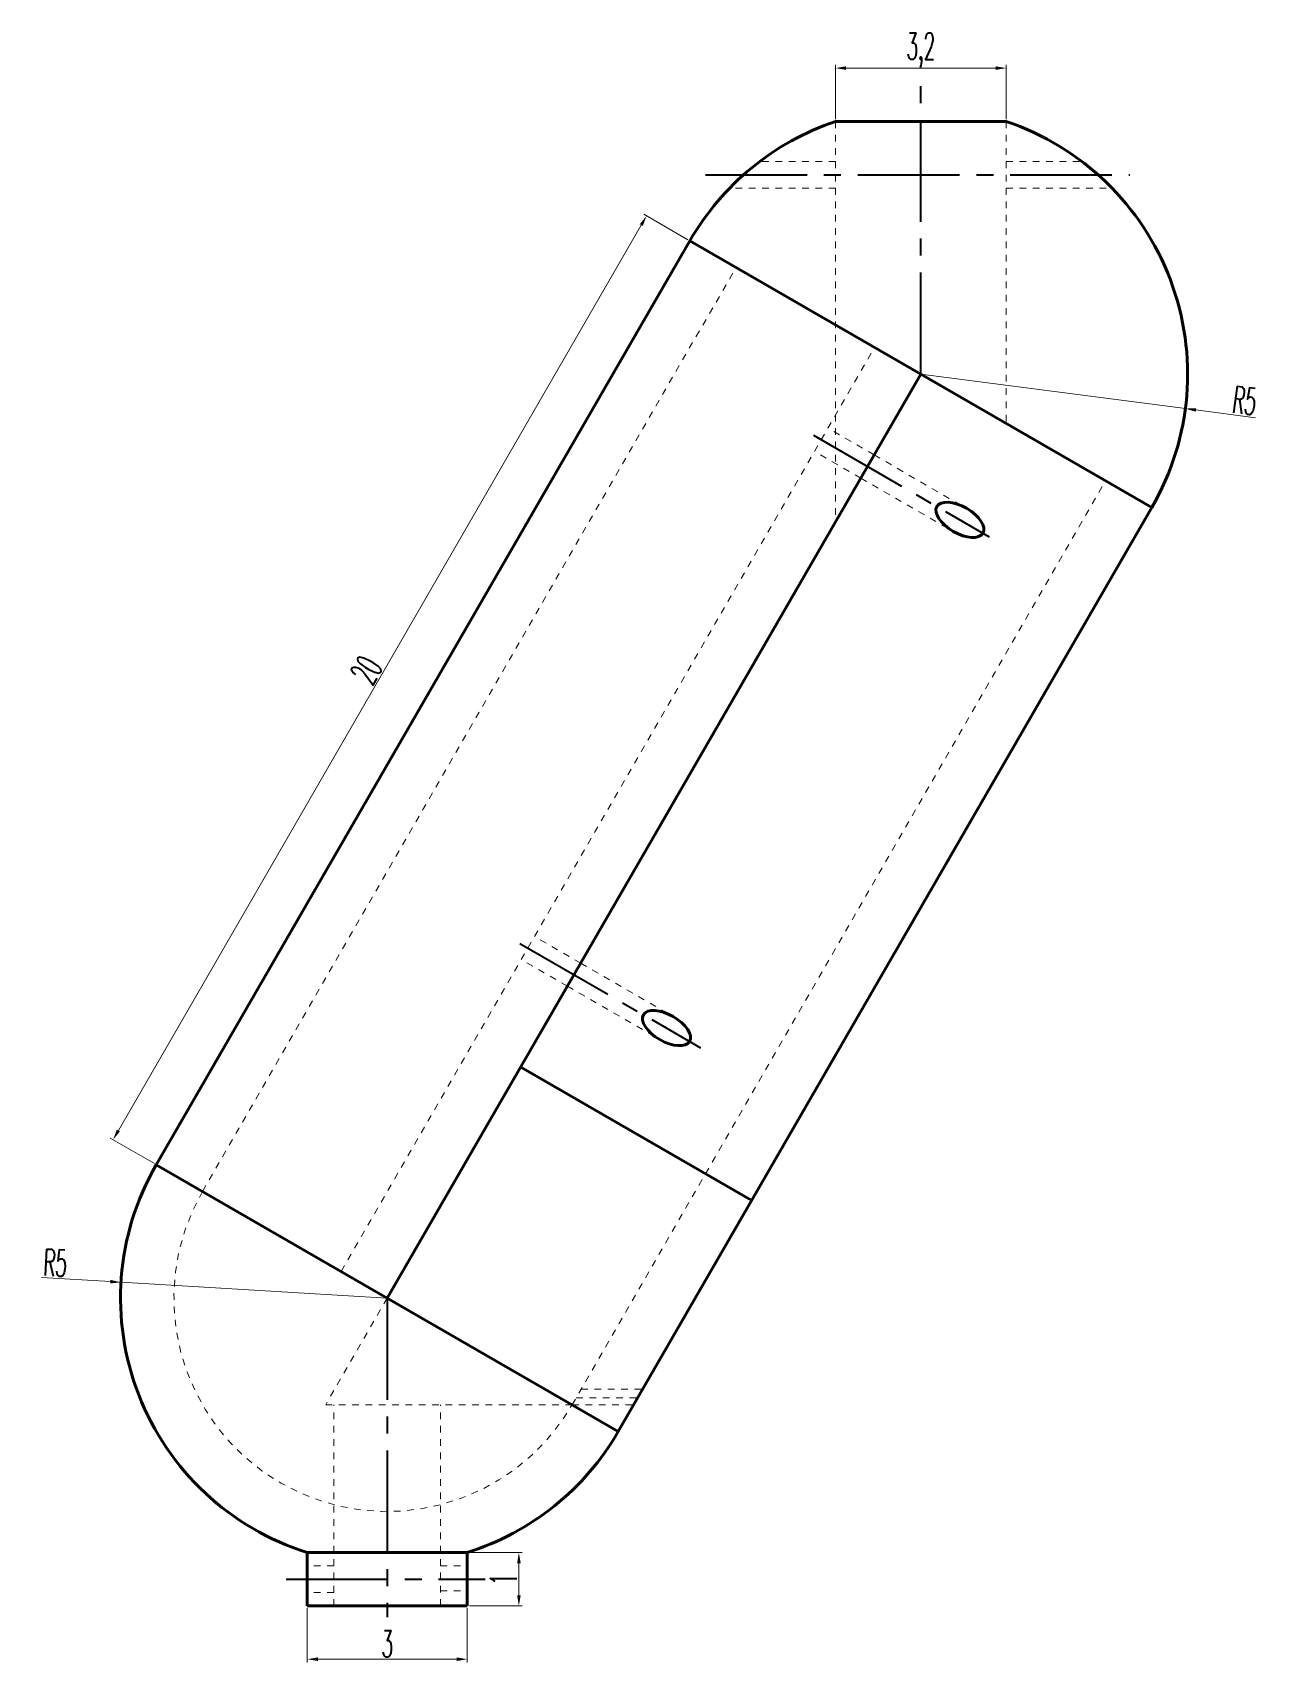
# Model space of a CAD drawing. Header units: millimetres. Extents: x -16.2 to 80.9, y -5.5 to 64.6.
# Drawn here: x -16.18 to 6.98, y 34.05 to 64.61 of the extents above; entities that cross this region are included whole.
import ezdxf

# ---------------------------------------------------------------- set-up
doc = ezdxf.new("R2010")
doc.units = ezdxf.units.MM
doc.header["$LTSCALE"] = 0.1
doc.linetypes.add('CENTRO2', pattern=[28.575, 19.05, -3.175, 3.175, -3.175])
doc.linetypes.add('JIS_02_1.2', pattern=[2.5, 1.25, -1.25])
for name, color, linetype, lineweight in [('Aristas Ocultas', 1, 'JIS_02_1.2', 20), ('Contorno', 5, 'Continuous', 60), ('Cotas', 6, 'Continuous', 20), ('Ejes', 3, 'CENTRO2', 40)]:
    doc.layers.add(name, color=color, linetype=linetype, lineweight=lineweight)
doc.styles.get("Standard").update_dxf_attribs({"font": 'romans.shx', "width": 0.5, "height": 0.5, "bigfont": '@extfont2.shx'})
doc.dimstyles.new('ISO-25', dxfattribs={"dimscale": 0.2, "dimtxt": 1, "dimasz": 1, "dimexe": 0.3, "dimexo": 0.2, "dimgap": 0.2, "dimtad": 1, "dimtxsty": 'Standard', "dimcen": 2.5, "dimclrd": 256, "dimclre": 6, "dimclrt": 6, "dimadec": 0, "dimazin": 0, "dimtfac": 1, "dimtmove": 0, "dimatfit": 3, "dimfxl": 1, "dimtfillclr": 6, "dimlwd": 20, "dimlwe": 20, "dimarcsym": 0})

msp = doc.modelspace()

# ---------------------------------------------------------------- blocks, each defined once
blk = doc.blocks.new('*D5')
at = {"layer": 'Cotas', "color": 6, "linetype": 'Continuous', "lineweight": 20}
for p, q in [((-3.899, 60.724), (-4.726, 61.201)), ((-13.899, 43.403), (-14.726, 43.881))]:
    blk.add_line(p, q, dxfattribs=at)
at = {"layer": 'Cotas', "linetype": 'Continuous', "lineweight": 20}
blk.add_line((-14.574, 44.024), (-4.774, 60.998), dxfattribs=at)
at = {"layer": 'Cotas'}
for points in [[(-4.803, 61.015), (-4.745, 60.981), (-4.674, 61.171)], [(-14.603, 44.041), (-14.545, 44.007), (-14.674, 43.851)]]:
    blk.add_solid(points, dxfattribs=at)
at = {"layer": 'Defpoints', "color": 0}
for p in [(-4.674, 61.171), (-3.864, 60.704), (-13.864, 43.383)]:
    blk.add_point(p, dxfattribs=at)
at = {"layer": 'Cotas', "color": 6, "insert": (-9.925, 52.656), "char_height": 0.5, "attachment_point": 5, "rotation": 60}
blk.add_mtext('20', dxfattribs=at)
blk = doc.blocks.new('*D6')
at = {"layer": 'Cotas', "linetype": 'Continuous', "lineweight": 20}
for p, q in [((-16.016, 41.267), (-14.725, 41.191)), ((-9.534, 40.883), (-14.525, 41.179))]:
    blk.add_line(p, q, dxfattribs=at)
at = {"layer": 'Cotas'}
blk.add_solid([(-14.723, 41.224), (-14.727, 41.158), (-14.525, 41.179)], dxfattribs=at)
at = {"layer": 'Defpoints', "color": 0}
for p in [(-14.525, 41.179), (-9.534, 40.883)]:
    blk.add_point(p, dxfattribs=at)
at = {"layer": 'Cotas', "color": 6, "insert": (-15.757, 41.543), "char_height": 0.5, "attachment_point": 5, "rotation": 356.6072}
blk.add_mtext('R5', dxfattribs=at)
blk = doc.blocks.new('*D7')
at = {"layer": 'Cotas', "linetype": 'Continuous', "lineweight": 20}
for p, q in [((0.466, 58.204), (5.424, 57.558)), ((6.738, 57.387), (5.622, 57.532))]:
    blk.add_line(p, q, dxfattribs=at)
at = {"layer": 'Cotas'}
blk.add_solid([(5.627, 57.565), (5.618, 57.499), (5.424, 57.558)], dxfattribs=at)
at = {"layer": 'Defpoints', "color": 0}
for p in [(0.466, 58.204), (5.424, 57.558)]:
    blk.add_point(p, dxfattribs=at)
at = {"layer": 'Cotas', "color": 6, "insert": (6.535, 57.706), "char_height": 0.5, "attachment_point": 5, "rotation": 352.5799}
blk.add_mtext('R5', dxfattribs=at)
blk = doc.blocks.new('*D8')
at = {"layer": 'Cotas', "color": 6, "linetype": 'Continuous', "lineweight": 20}
for p, q in [((-11.034, 35.073), (-11.034, 34.053)), ((-8.034, 35.073), (-8.034, 34.053))]:
    blk.add_line(p, q, dxfattribs=at)
at = {"layer": 'Cotas', "linetype": 'Continuous', "lineweight": 20}
blk.add_line((-10.834, 34.113), (-8.234, 34.113), dxfattribs=at)
at = {"layer": 'Cotas'}
for points in [[(-10.834, 34.147), (-10.834, 34.08), (-11.034, 34.113)], [(-8.234, 34.147), (-8.234, 34.08), (-8.034, 34.113)]]:
    blk.add_solid(points, dxfattribs=at)
at = {"layer": 'Defpoints', "color": 0}
for p in [(-11.034, 35.113), (-8.034, 35.113), (-8.034, 34.113)]:
    blk.add_point(p, dxfattribs=at)
at = {"layer": 'Cotas', "color": 6, "insert": (-9.534, 34.403), "char_height": 0.5, "attachment_point": 5}
blk.add_mtext('3', dxfattribs=at)
blk = doc.blocks.new('*D9')
at = {"layer": 'Cotas', "color": 6, "linetype": 'Continuous', "lineweight": 20}
for p, q in [((-7.994, 36.113), (-7.008, 36.113)), ((-7.994, 35.113), (-7.008, 35.113))]:
    blk.add_line(p, q, dxfattribs=at)
at = {"layer": 'Cotas', "linetype": 'Continuous', "lineweight": 20}
blk.add_line((-7.068, 35.313), (-7.068, 35.913), dxfattribs=at)
at = {"layer": 'Cotas'}
for points in [[(-7.101, 35.913), (-7.034, 35.913), (-7.068, 36.113)], [(-7.101, 35.313), (-7.034, 35.313), (-7.068, 35.113)]]:
    blk.add_solid(points, dxfattribs=at)
at = {"layer": 'Defpoints', "color": 0}
for p in [(-8.034, 36.113), (-7.068, 36.113), (-8.034, 35.113)]:
    blk.add_point(p, dxfattribs=at)
at = {"layer": 'Cotas', "color": 6, "insert": (-7.358, 35.613), "char_height": 0.5, "attachment_point": 5, "rotation": 90}
blk.add_mtext('1', dxfattribs=at)
blk = doc.blocks.new('*D11')
at = {"layer": 'Cotas', "color": 6, "linetype": 'Continuous', "lineweight": 20}
for p, q in [((-1.134, 62.981), (-1.134, 64.001)), ((2.066, 62.981), (2.066, 64.001))]:
    blk.add_line(p, q, dxfattribs=at)
at = {"layer": 'Cotas', "linetype": 'Continuous', "lineweight": 20}
blk.add_line((-0.934, 63.941), (1.866, 63.941), dxfattribs=at)
at = {"layer": 'Cotas'}
for points in [[(-0.934, 63.974), (-0.934, 63.907), (-1.134, 63.941)], [(1.866, 63.974), (1.866, 63.907), (2.066, 63.941)]]:
    blk.add_solid(points, dxfattribs=at)
at = {"layer": 'Defpoints', "color": 0}
for p in [(2.066, 63.941), (-1.134, 62.941), (2.066, 62.941)]:
    blk.add_point(p, dxfattribs=at)
at = {"layer": 'Cotas', "color": 6, "insert": (0.466, 64.278), "char_height": 0.5, "attachment_point": 5}
blk.add_mtext('3,2', dxfattribs=at)

# ---------------------------------------------------------------- dimensions: what is measured, and where the dimension line sits
at = {"layer": 'Cotas'}
for base, p1, p2, picture, middle in [((2.066, 63.941), (-1.134, 62.941), (2.066, 62.941), '*D11', (0.466, 64.278)), ((-8.034, 34.113), (-11.034, 35.113), (-8.034, 35.113), '*D8', (-9.534, 34.403))]:
    dim = msp.add_linear_dim(base=base, p1=p1, p2=p2, dimstyle='ISO-25', dxfattribs=at)
    dim.commit()
    dim.dimension.update_dxf_attribs({"geometry": picture, "text_midpoint": middle})
dim = msp.add_aligned_dim(p1=(-13.864, 43.383), p2=(-3.864, 60.704), distance=0.935, dimstyle='ISO-25', dxfattribs=at)
dim.commit()
dim.dimension.update_dxf_attribs({"geometry": '*D5', "text_midpoint": (-9.925, 52.656)})
for center, mpoint, picture, middle in [((0.466, 58.204), (5.424, 57.558), '*D7', (6.498, 57.418)), ((-9.534, 40.883), (-14.525, 41.179), '*D6', (-15.774, 41.253))]:
    dim = msp.add_radius_dim(center=center, mpoint=mpoint, dimstyle='ISO-25', dxfattribs=at)
    dim.commit()
    dim.dimension.update_dxf_attribs({"geometry": picture, "text_midpoint": middle, "dimtype": 164})
dim = msp.add_linear_dim(base=(-7.068, 36.113), p1=(-8.034, 35.113), p2=(-8.034, 36.113), angle=90, dimstyle='ISO-25', dxfattribs=at)
dim.commit()
dim.dimension.update_dxf_attribs({"geometry": '*D9', "text_midpoint": (-7.358, 35.613)})

# ---------------------------------------------------------------- linework, layer by layer
at = {"layer": 'Aristas Ocultas'}
for p, q in [((-1.134, 62.941), (-1.134, 55.432)), ((2.066, 62.941), (2.066, 57.28)), ((-1.134, 62.191), (-2.551, 62.191)), ((2.066, 62.191), (3.483, 62.191)), ((-1.134, 61.691), (-3.118, 61.691)), ((2.066, 61.691), (4.049, 61.691)), ((-12.998, 42.883), (-2.998, 60.204)), ((-1.525, 56.755), (-1.275, 57.188)), ((-0.409, 56.688), (-1.275, 57.188)), ((-0.659, 56.255), (-1.525, 56.755)), ((-0.409, 56.688), (1.323, 55.688)), ((-0.659, 56.255), (1.073, 55.255)), ((-6.07, 38.883), (3.93, 56.204)), ((-7.025, 47.229), (-6.775, 47.662)), ((-5.909, 47.162), (-6.775, 47.662)), ((-6.159, 46.729), (-7.025, 47.229)), ((-5.909, 47.162), (-6.159, 46.729)), ((-5.909, 47.162), (-4.177, 46.162)), ((-6.159, 46.729), (-4.427, 45.729)), ((-10.534, 35.113), (-10.534, 38.883)), ((-8.534, 35.113), (-8.534, 38.883)), ((-10.534, 35.863), (-11.034, 35.863)), ((-8.534, 35.863), (-8.034, 35.863)), ((-10.534, 35.363), (-11.034, 35.363)), ((-8.534, 35.398), (-8.034, 35.398))]:
    msp.add_line(p, q, dxfattribs=at)
at = {"layer": 'Aristas Ocultas', "color": 1}
for p, q in [((-10.4, 41.383), (-0.4, 58.704)), ((-9.534, 40.883), (-10.689, 38.883)), ((-5.903, 39.173), (-4.748, 39.173)), ((-6.07, 38.883), (-10.689, 38.883)), ((-6.07, 38.883), (-4.915, 38.883)), ((-5.995, 39.013), (-4.84, 39.013))]:
    msp.add_line(p, q, dxfattribs=at)
at = {"layer": 'Aristas Ocultas'}
msp.add_arc((-9.534, 40.883), 4, 150, 330, dxfattribs=at)
at = {"layer": 'Contorno'}
for p, q in [((-1.134, 62.941), (2.066, 62.941)), ((-13.864, 43.383), (-3.864, 60.704)), ((-13.864, 43.383), (-3.864, 60.704)), ((0.466, 58.204), (-3.864, 60.704)), ((0.466, 58.204), (-9.534, 40.883)), ((0.466, 58.204), (4.796, 55.704)), ((-5.204, 38.383), (4.796, 55.704)), ((-2.704, 42.713), (-7.034, 45.213)), ((-9.534, 40.883), (-13.864, 43.383)), ((-9.534, 40.883), (-5.204, 38.383)), ((-11.034, 36.113), (-8.034, 36.113)), ((-11.034, 36.113), (-11.034, 35.113)), ((-8.034, 35.113), (-8.034, 36.113)), ((-11.034, 35.113), (-8.034, 35.113))]:
    msp.add_line(p, q, dxfattribs=at)
for centre, start, end in [((0.466, 58.204), 108.6629, 150), ((0.466, 58.204), 330, 71.3371), ((-9.534, 40.883), 150, 252.5424), ((-9.534, 40.883), 287.4576, 330)]:
    msp.add_arc(centre, 5, start, end, dxfattribs=at)
for centre in [(1.198, 55.472), (-4.302, 45.945)]:
    msp.add_ellipse(centre, major_axis=(0.433, -0.25), ratio=0.5, dxfattribs=at)
at = {"layer": 'Ejes'}
for p, q in [((0.466, 58.204), (0.466, 63.605)), ((-3.572, 61.941), (4.381, 61.941)), ((-1.549, 57.058), (1.746, 55.155)), ((-7.05, 47.532), (-3.662, 45.576)), ((-9.534, 40.883), (-9.534, 34.899)), ((-11.429, 35.613), (-7.702, 35.613))]:
    msp.add_line(p, q, dxfattribs=at)

msp.set_redraw_order([(e.dxf.handle, doc.entitydb.next_handle()) for e in msp.query("TEXT MTEXT ATTDEF DIMENSION ARC_DIMENSION")])  # texts and dimensions are drawn at this point

doc.saveas('drawing.dxf')
